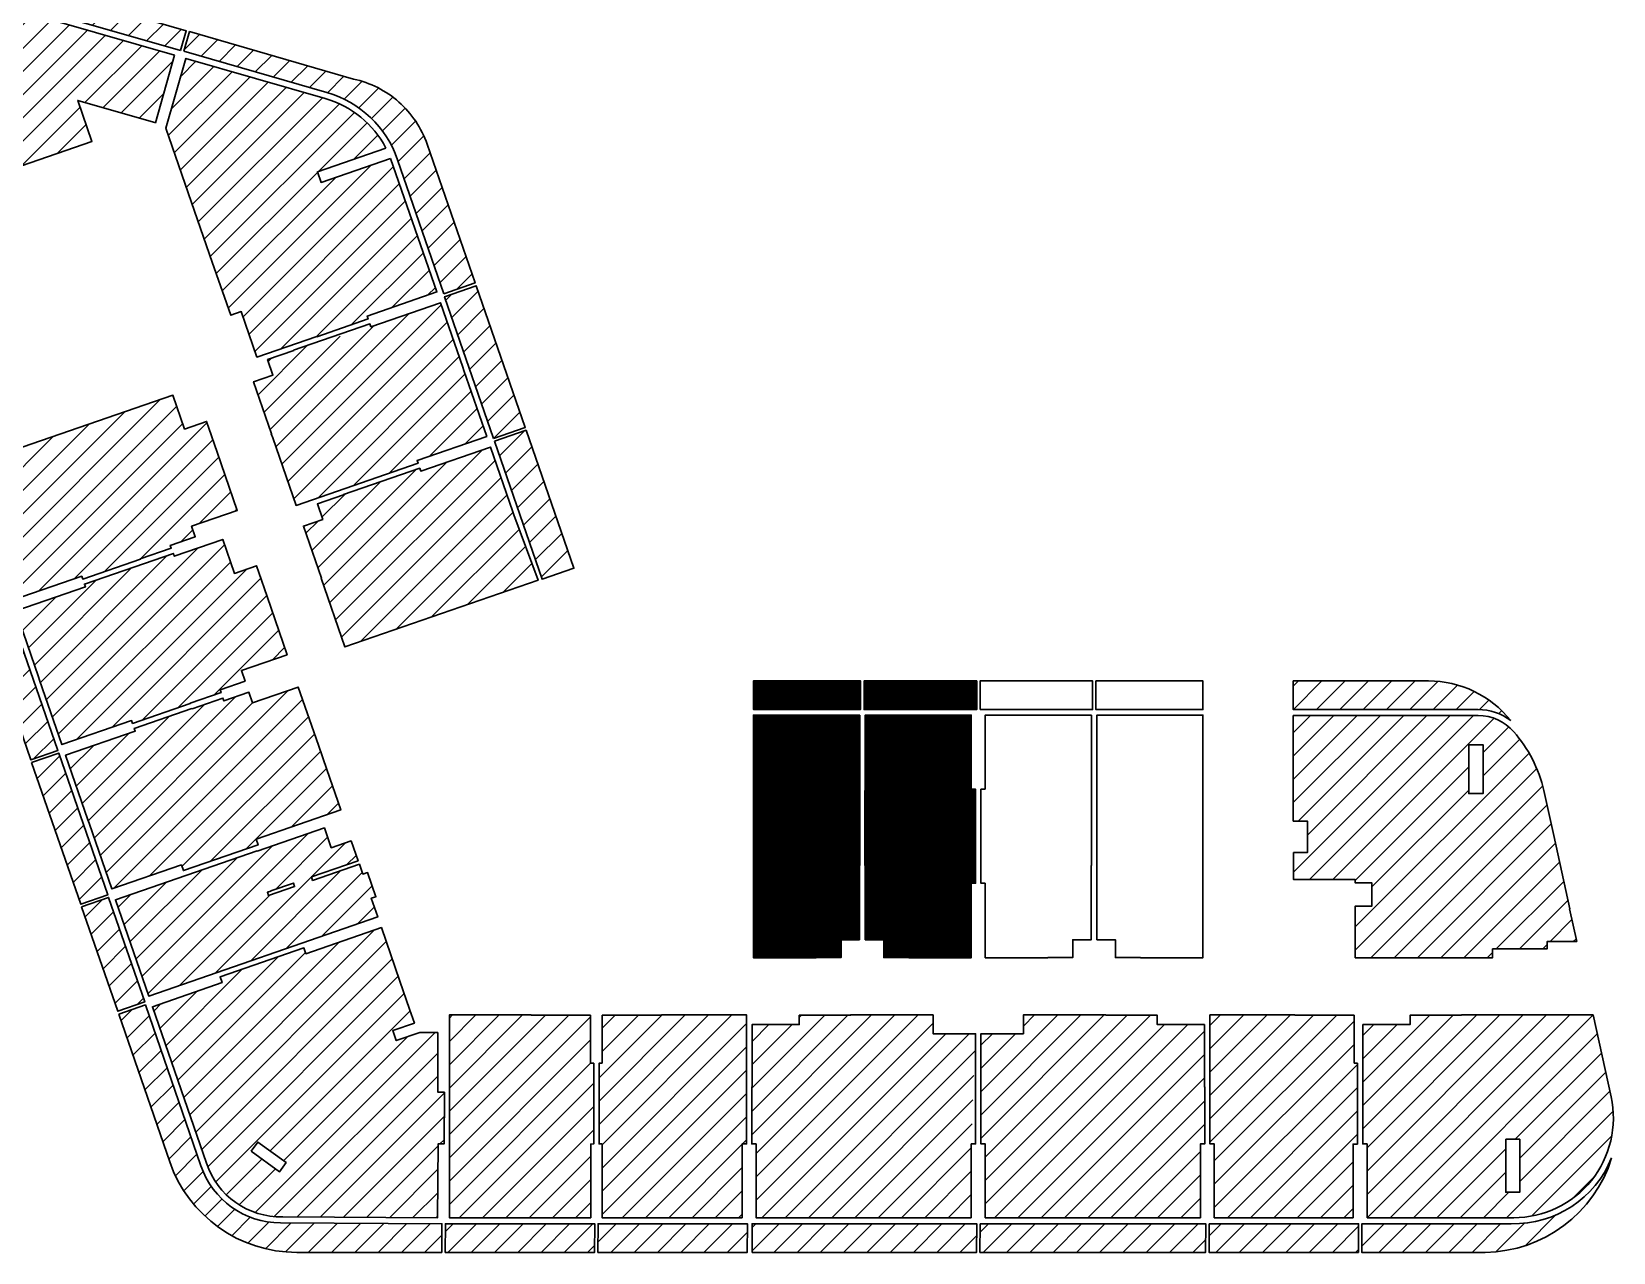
# Model space of a CAD drawing. Header units: millimetres. Extents: x -361699137 to 361252145, y -356478932 to 356523199.
# Drawn here: x -229760 to -169693, y -3052 to 43306 of the extents above; entities that cross this region are included whole.
import ezdxf

# ---------------------------------------------------------------- set-up
doc = ezdxf.new("R2010")
doc.units = ezdxf.units.MM
doc.header["$LTSCALE"] = 100
doc.header["$MEASUREMENT"] = 0
for name, pattern in [('$0$Xref_ST_MBDV Cot vach 30.7.2022$0$CENTERX2', [4, 2.5, -0.5, 0.5, -0.5]), ('$0$Xref_ST_MBDV Cot vach 30.7.2022$0$HIDDEN', [0.375, 0.25, -0.125]), ('$0$Xref_ST_MBDV Cot vach 30.7.2022$0$PHANTOMX2', [5, 2.5, -0.5, 0.5, -0.5, 0.5, -0.5]), ('Xref_ST_MBDV Cot vach 30.7.2022$0$CENTERX2', [4, 2.5, -0.5, 0.5, -0.5]), ('Xref_ST_MBDV Cot vach 30.7.2022$0$HIDDEN', [0.375, 0.25, -0.125]), ('Xref_ST_MBDV Cot vach 30.7.2022$0$PHANTOMX2', [5, 2.5, -0.5, 0.5, -0.5, 0.5, -0.5])]:
    doc.linetypes.add(name, pattern=pattern)
for name, color, linetype in [('$0$Xref_ST_MBDV Cot vach 30.7.2022$0$KT-Net manh', 139, 'Continuous'), ('A-ANNO-ROOM', 50, 'Continuous'), ('Xref_ST_MBDV Cot vach 30.7.2022$0$KT-Net manh', 139, 'Continuous')]:
    doc.layers.add(name, color=color, linetype=linetype)
doc.layers.add('$0$Xref_ST_MBDV Cot vach 30.7.2022$0$KT-Noi that', color=36, linetype='Continuous', lineweight=9)
doc.layers.add('Xref_ST_MBDV Cot vach 30.7.2022$0$KT-Noi that', color=36, linetype='Continuous', lineweight=9)
doc.layers.add('dien tich thong thuy', color=3, linetype='Continuous', plot=False)
doc.styles.add('$0$Xref_ST_MBDV Cot vach 30.7.2022$0$DIM', font='vnsimli.shx', dxfattribs={"width": 0.7})
doc.styles.add('220126_HDN_HBA typical plan$0$211210_HDN_HBA_TYPICAL PLAN CORE OPT 1$0$HBA-Text', font='GOTHIC.TTF')
doc.styles.add('Xref_ST_MBDV Cot vach 30.7.2022$0$DIM', font='vnsimli.shx', dxfattribs={"width": 0.7})
doc.dimstyles.new('$0$Xref_ST_MBDV Cot vach 30.7.2022$0$CCU 1-100 A1', dxfattribs={"dimscale": 100, "dimtxt": 2.2, "dimasz": 1, "dimexe": 1, "dimexo": 0, "dimgap": 1, "dimtad": 1, "dimdec": 0, "dimdsep": 46, "dimtxsty": '$0$Xref_ST_MBDV Cot vach 30.7.2022$0$DIM', "dimblk1": '$0$Xref_ST_MBDV Cot vach 30.7.2022$0$_ARCHTICK', "dimblk2": '$0$Xref_ST_MBDV Cot vach 30.7.2022$0$_ARCHTICK', "dimsah": 1, "dimcen": 0, "dimdle": 1, "dimclrd": 256, "dimclre": 256, "dimclrt": 31, "dimadec": 0, "dimazin": 0, "dimtfac": 1, "dimtdec": 0, "dimtix": 1, "dimtmove": 2, "dimatfit": 3, "dimldrblk": '$0$Xref_ST_MBDV Cot vach 30.7.2022$0$_ARCHTICK', "dimfxl": 8, "dimtolj": 1, "dimarcsym": 0})
doc.dimstyles.new('Xref_ST_MBDV Cot vach 30.7.2022$0$CCU 1-100 A1', dxfattribs={"dimscale": 100, "dimtxt": 2.2, "dimasz": 1, "dimexe": 1, "dimexo": 0, "dimgap": 1, "dimtad": 1, "dimdec": 0, "dimdsep": 46, "dimtxsty": 'Xref_ST_MBDV Cot vach 30.7.2022$0$DIM', "dimblk1": 'Xref_ST_MBDV Cot vach 30.7.2022$0$_ARCHTICK', "dimblk2": 'Xref_ST_MBDV Cot vach 30.7.2022$0$_ARCHTICK', "dimsah": 1, "dimcen": 0, "dimdle": 1, "dimclrd": 256, "dimclre": 256, "dimclrt": 31, "dimadec": 0, "dimazin": 0, "dimtfac": 1, "dimtdec": 0, "dimtix": 1, "dimtmove": 2, "dimatfit": 3, "dimldrblk": 'Xref_ST_MBDV Cot vach 30.7.2022$0$_ARCHTICK', "dimfxl": 8, "dimtolj": 1, "dimarcsym": 0})
pattern_1 = [(45, (3835.9, -20377.6), (-441.9417, 441.9417), [])]

# ---------------------------------------------------------------- blocks, each defined once
blk = doc.blocks.new('A$C1AAC5519')
at = {"layer": 'A-ANNO-ROOM', "insert": (773, 1217), "char_height": 600, "attachment_point": 2, "rotation": 50.44883, "style": '220126_HDN_HBA typical plan$0$211210_HDN_HBA_TYPICAL PLAN CORE OPT 1$0$HBA-Text'}
blk.add_mtext_dynamic_manual_height_columns('S.B1.', width=722857412.87, gutter_width=9766, heights=[0], dxfattribs=at)
blk = doc.blocks.new('A$C418F5BC8')
at = {"layer": 'A-ANNO-ROOM', "insert": (648, 1091), "char_height": 600, "attachment_point": 2, "rotation": 50.44883, "style": '220126_HDN_HBA typical plan$0$211210_HDN_HBA_TYPICAL PLAN CORE OPT 1$0$HBA-Text'}
blk.add_mtext_dynamic_manual_height_columns('SL-S', width=722857412.87, gutter_width=9766, heights=[0], dxfattribs=at)
blk = doc.blocks.new('A$C2A6C5140')
at = {"layer": 'A-ANNO-ROOM', "insert": (731, 1190, 0), "char_height": 600, "attachment_point": 2, "rotation": 50.44883, "style": '220126_HDN_HBA typical plan$0$211210_HDN_HBA_TYPICAL PLAN CORE OPT 1$0$HBA-Text'}
blk.add_mtext_dynamic_manual_height_columns('2-BR', width=722857412.87, gutter_width=9766, heights=[0], dxfattribs=at)
blk = doc.blocks.new('A$C5388591E')
at = {"layer": 'A-ANNO-ROOM', "insert": (894, 842, 0), "char_height": 600, "attachment_point": 2, "rotation": 1.40647, "style": '220126_HDN_HBA typical plan$0$211210_HDN_HBA_TYPICAL PLAN CORE OPT 1$0$HBA-Text'}
blk.add_mtext_dynamic_manual_height_columns('3-BR', width=722857412.87, gutter_width=9766, heights=[0], dxfattribs=at)
blk = doc.blocks.new('A$C21AF0CCA')
at = {"layer": 'A-ANNO-ROOM', "insert": (1198, 815), "char_height": 600, "attachment_point": 2, "rotation": 0.10543, "style": '220126_HDN_HBA typical plan$0$211210_HDN_HBA_TYPICAL PLAN CORE OPT 1$0$HBA-Text'}
blk.add_mtext_dynamic_manual_height_columns('S.B1P.', width=722857412.87, gutter_width=9766, heights=[0], dxfattribs=at)
blk = doc.blocks.new('Xref_ST_MBDV Cot vach 30.7.2022$0$_Open90')
at = {"color": 0, "linetype": 'ByBlock', "lineweight": -2}
for p, q in [((0, 0), (-1, 0)), ((-0.5, 0.5), (0, 0)), ((0, 0), (-0.5, -0.5))]:
    blk.add_line(p, q, dxfattribs=at)
blk = doc.blocks.new('*D159')
at = {"layer": 'Defpoints', "color": 5, "transparency": 16777216}
for p, q in [((-2230, 1494), (-2230, 1596)), ((-2180, 1546), (-1728, 1546)), ((-780, 1546), (-1372, 1546)), ((-730, 1457), (-730, 1596))]:
    blk.add_line(p, q, dxfattribs=at)
at = {"layer": 'Defpoints', "color": 0, "transparency": 16777216}
for p in [(-2230, 1546), (-2230, 1494, 0), (-730, 1457, 0)]:
    blk.add_point(p, dxfattribs=at)
at = {"layer": 'Defpoints', "color": 5, "transparency": 16777216, "xscale": 50, "yscale": 50, "zscale": 50, "rotation": 180}
blk.add_blockref('Xref_ST_MBDV Cot vach 30.7.2022$0$_Open90', (-2230, 1546), dxfattribs=at)
at = {"layer": 'Defpoints', "color": 5, "transparency": 16777216, "xscale": 50, "yscale": 50, "zscale": 50}
blk.add_blockref('Xref_ST_MBDV Cot vach 30.7.2022$0$_Open90', (-730, 1546), dxfattribs=at)
at = {"layer": 'Defpoints', "color": 5, "transparency": 16777216, "insert": (-1550, 1546), "char_height": 110, "attachment_point": 5, "style": 'Xref_ST_MBDV Cot vach 30.7.2022$0$DIM'}
blk.add_mtext('\\A1;1500', dxfattribs=at)
blk = doc.blocks.new('Xref_ST_MBDV Cot vach 30.7.2022$0$_ARCHTICK')
at = {"color": 0, "linetype": 'ByBlock', "const_width": 0.15}
blk.add_lwpolyline([(-0.5, -0.5), (0.5, 0.5)], dxfattribs=at)
blk = doc.blocks.new('*D160')
at = {"layer": 'Defpoints', "color": 5, "transparency": 16777216}
for p, q in [((-879, 1950), (-1000, 1950)), ((-950, 1900), (-950, 1328)), ((-950, 400), (-950, 972)), ((-879, 350), (-1000, 350))]:
    blk.add_line(p, q, dxfattribs=at)
at = {"layer": 'Defpoints', "color": 0, "transparency": 16777216}
for p in [(-879, 1950, 0), (-950, 350), (-879, 350, 0)]:
    blk.add_point(p, dxfattribs=at)
at = {"layer": 'Defpoints', "color": 5, "transparency": 16777216, "xscale": 50, "yscale": 50, "zscale": 50}
for p, rotation in [((-950, 1950), 90), ((-950, 350), 270)]:
    blk.add_blockref('Xref_ST_MBDV Cot vach 30.7.2022$0$_Open90', p, dxfattribs=dict(at, rotation=rotation))
at = {"layer": 'Defpoints', "color": 5, "transparency": 16777216, "insert": (-950, 1150), "char_height": 110, "attachment_point": 5, "rotation": 90, "style": 'Xref_ST_MBDV Cot vach 30.7.2022$0$DIM'}
blk.add_mtext('\\A1;1600', dxfattribs=at)
blk = doc.blocks.new('$0$Xref_ST_MBDV Cot vach 30.7.2022$0$_Open90')
at = {"color": 0, "linetype": 'ByBlock', "lineweight": -2}
for p, q in [((0, 0), (-1, 0)), ((-0.5, 0.5), (0, 0)), ((0, 0), (-0.5, -0.5))]:
    blk.add_line(p, q, dxfattribs=at)
blk = doc.blocks.new('*D213')
at = {"layer": 'Defpoints', "color": 5, "transparency": 16777216}
for p, q in [((-2230, 1494), (-2230, 1596)), ((-2180, 1546), (-1728, 1546)), ((-780, 1546), (-1372, 1546)), ((-730, 1457), (-730, 1596))]:
    blk.add_line(p, q, dxfattribs=at)
at = {"layer": 'Defpoints', "color": 0, "transparency": 16777216}
for p in [(-2230, 1546), (-2230, 1494, 0), (-730, 1457, 0)]:
    blk.add_point(p, dxfattribs=at)
at = {"layer": 'Defpoints', "color": 5, "transparency": 16777216, "xscale": 50, "yscale": 50, "zscale": 50, "rotation": 180}
blk.add_blockref('$0$Xref_ST_MBDV Cot vach 30.7.2022$0$_Open90', (-2230, 1546), dxfattribs=at)
at = {"layer": 'Defpoints', "color": 5, "transparency": 16777216, "xscale": 50, "yscale": 50, "zscale": 50}
blk.add_blockref('$0$Xref_ST_MBDV Cot vach 30.7.2022$0$_Open90', (-730, 1546), dxfattribs=at)
at = {"layer": 'Defpoints', "color": 5, "transparency": 16777216, "insert": (-1550, 1546), "char_height": 110, "attachment_point": 5, "style": '$0$Xref_ST_MBDV Cot vach 30.7.2022$0$DIM'}
blk.add_mtext('\\A1;1500', dxfattribs=at)
blk = doc.blocks.new('$0$Xref_ST_MBDV Cot vach 30.7.2022$0$_ARCHTICK')
at = {"color": 0, "linetype": 'ByBlock', "const_width": 0.15}
blk.add_lwpolyline([(-0.5, -0.5), (0.5, 0.5)], dxfattribs=at)
blk = doc.blocks.new('*D215')
at = {"layer": 'Defpoints', "color": 5, "transparency": 16777216}
for p, q in [((-879, 1950), (-1000, 1950)), ((-950, 1900), (-950, 1328)), ((-950, 400), (-950, 972)), ((-879, 350), (-1000, 350))]:
    blk.add_line(p, q, dxfattribs=at)
at = {"layer": 'Defpoints', "color": 0, "transparency": 16777216}
for p in [(-879, 1950, 0), (-950, 350), (-879, 350, 0)]:
    blk.add_point(p, dxfattribs=at)
at = {"layer": 'Defpoints', "color": 5, "transparency": 16777216, "xscale": 50, "yscale": 50, "zscale": 50}
for p, rotation in [((-950, 1950), 90), ((-950, 350), 270)]:
    blk.add_blockref('$0$Xref_ST_MBDV Cot vach 30.7.2022$0$_Open90', p, dxfattribs=dict(at, rotation=rotation))
at = {"layer": 'Defpoints', "color": 5, "transparency": 16777216, "insert": (-950, 1150), "char_height": 110, "attachment_point": 5, "rotation": 90, "style": '$0$Xref_ST_MBDV Cot vach 30.7.2022$0$DIM'}
blk.add_mtext('\\A1;1600', dxfattribs=at)
blk = doc.blocks.new('Xref_ST_MBDV Cot vach 30.7.2022$0$TM 1000kg')
at = {"layer": 'Xref_ST_MBDV Cot vach 30.7.2022$0$KT-Net manh'}
for p, q in [((-2850, 2500), (-2850, 1742.2)), ((-2832, 2500), (-2832, 1754.4)), ((-2850, 1742.2), (-2847, 1742.2)), ((-2847, 1742.2), (-2847, 1739.2)), ((-2550, 1674.2), (-2847, 1739.2)), ((-2550, 1692.7), (-2832, 1754.4)), ((-2500, 1800), (-2500, 500)), ((-2550, 625.8), (-2847, 560.8)), ((-2550, 607.3), (-2832, 545.6)), ((-2850, 557.8), (-2847, 557.8)), ((-2850, -100), (-2850, 557.8)), ((-2847, 557.8), (-2847, 560.8)), ((-2832, -100), (-2832, 545.6))]:
    blk.add_line(p, q, dxfattribs=at)
at = {"layer": 'Xref_ST_MBDV Cot vach 30.7.2022$0$KT-Net manh', "const_width": 2}
for points in [[(-2847, 1742.2), (-2832, 1754.4)], [(-2847, 557.8), (-2832, 545.6)]]:
    blk.add_lwpolyline(points, dxfattribs=at)
at = {"layer": 'Xref_ST_MBDV Cot vach 30.7.2022$0$KT-Net manh', "ltscale": 2}
for points in [[(-2510, 1700), (-2500, 1700), (-2500, 1650), (-2550, 1650), (-2550, 1700), (-2540, 1700), (-2540, 1690), (-2541.6, 1690), (-2541.6, 1698.4), (-2548.4, 1698.4), (-2548.4, 1651.6), (-2501.6, 1651.6), (-2501.6, 1698.4), (-2508.4, 1698.4), (-2508.4, 1690), (-2510, 1690)], [(-2510, 600), (-2500, 600), (-2500, 650), (-2550, 650), (-2550, 600), (-2540, 600), (-2540, 610), (-2541.6, 610), (-2541.6, 601.6), (-2548.4, 601.6), (-2548.4, 648.4), (-2501.6, 648.4), (-2501.6, 601.6), (-2508.4, 601.6), (-2508.4, 610), (-2510, 610)]]:
    blk.add_lwpolyline(points, close=True, dxfattribs=at)
at = {"layer": 'Xref_ST_MBDV Cot vach 30.7.2022$0$KT-Noi that', "linetype": 'Continuous', "ltscale": 2}
for p, q in [((-2460, 2080, 0), (-2460, 1700, 0)), ((-2400, 2080, 0), (-2460, 2080, 0)), ((-2400, 220, 0), (-2400, 2080, 0)), ((-2370, 220, 0), (-2370, 2080, 0)), ((-2370, 2080, 0), (-2310, 2080, 0)), ((-2310, 220, 0), (-2310, 2080, 0)), ((-2310, 1981, 0), (-700, 1981, 0)), ((-2230, 1950, 0), (-730, 1950, 0)), ((-2230, 1950, 0), (-2230, 1650, 0)), ((-730, 1950, 0), (-730, 350, 0)), ((-700, 1981, 0), (-700, 319, 0)), ((-2455, 650, 0), (-2455, 1650, 0)), ((-2441.3, 620, 0), (-2441.3, 1680, 0)), ((-2411, 1680, 0), (-2441.3, 1680, 0)), ((-2411, 620, 0), (-2411, 1680, 0)), ((-2348, 625, 0), (-2348, 1675, 0)), ((-2348, 1675, 0), (-2314, 1675, 0)), ((-2314, 625, 0), (-2314, 1675, 0)), ((-2310, 1650, 0), (-2230, 1650, 0)), ((-2411, 1150, 0), (-2441.3, 1150, 0)), ((-2411, 620, 0), (-2441.3, 620, 0)), ((-2314, 1150, 0), (-2348, 1150, 0)), ((-2348, 625, 0), (-2314, 625, 0)), ((-2310, 650, 0), (-2230, 650, 0)), ((-2230, 350, 0), (-2230, 650, 0)), ((-2460, 220, 0), (-2460, 600, 0)), ((-2400, 220, 0), (-2460, 220, 0)), ((-2370, 220, 0), (-2310, 220, 0)), ((-2310, 319, 0), (-700, 319, 0)), ((-2230, 350, 0), (-730, 350, 0))]:
    blk.add_line(p, q, dxfattribs=at)
at = {"layer": 'Xref_ST_MBDV Cot vach 30.7.2022$0$KT-Noi that', "linetype": 'Xref_ST_MBDV Cot vach 30.7.2022$0$HIDDEN', "ltscale": 500}
for p, q in [((-2370, 1981, 0), (-700, 319, 0)), ((-2370, 319, 0), (-700, 1981, 0)), ((-495, 1400, 0), (-625, 500, 0)), ((-495, 500, 0), (-625, 1400, 0))]:
    blk.add_line(p, q, dxfattribs=at)
at = {"layer": 'Xref_ST_MBDV Cot vach 30.7.2022$0$KT-Noi that', "linetype": 'Continuous'}
for p, q in [((-1572.5, 2077, 0), (-1572.5, 2082, 0)), ((-1572.5, 2082, 0), (-1535, 2082, 0)), ((-1569.5, 2074, 0), (-1540.1, 2070.9, 0)), ((-1540, 2021, 0), (-1540, 2050, 0)), ((-1539, 2020, 0), (-1535, 2020, 0)), ((-1537.1, 2054.1, 0), (-1537.1, 2067.9, 0)), ((-1497.5, 2082, 0), (-1535, 2082, 0)), ((-1531, 2020, 0), (-1535, 2020, 0)), ((-1532.9, 2054.1, 0), (-1532.9, 2067.9, 0)), ((-1530, 2021, 0), (-1530, 2050, 0)), ((-1500.5, 2074, 0), (-1529.9, 2070.9, 0)), ((-1497.5, 2077, 0), (-1497.5, 2082, 0)), ((-603.5, 1460, 0), (-574.4, 1460, 0)), ((-603.5, 1456.8, 0), (-603.5, 1460, 0)), ((-603.5, 1456.8, 0), (-574.4, 1456.8, 0)), ((-568.2, 1406.2, 0), (-568.2, 1450.6, 0)), ((-565, 1406.2, 0), (-565, 1450.6, 0)), ((-558, 1403.2, 0), (-562, 1403.2, 0)), ((-558, 1400, 0), (-562, 1400, 0)), ((-555, 1406.2, 0), (-555, 1450.6, 0)), ((-551.8, 1406.2, 0), (-551.8, 1450.6, 0)), ((-516.5, 1460, 0), (-545.6, 1460, 0)), ((-516.5, 1456.8, 0), (-545.6, 1456.8, 0)), ((-516.5, 1456.8, 0), (-516.5, 1460, 0)), ((-1572.5, 223, 0), (-1572.5, 218, 0)), ((-1572.5, 218, 0), (-1535, 218, 0)), ((-1569.5, 226, 0), (-1540.1, 229.1, 0)), ((-1540, 279, 0), (-1540, 250, 0)), ((-1539, 280, 0), (-1535, 280, 0)), ((-1537.1, 245.9, 0), (-1537.1, 232.1, 0)), ((-1531, 280, 0), (-1535, 280, 0)), ((-1497.5, 218, 0), (-1535, 218, 0)), ((-1532.9, 245.9, 0), (-1532.9, 232.1, 0)), ((-1530, 279, 0), (-1530, 250, 0)), ((-1500.5, 226, 0), (-1529.9, 229.1, 0)), ((-1497.5, 223, 0), (-1497.5, 218, 0)), ((-603.5, 443.2, 0), (-574.4, 443.2, 0)), ((-603.5, 440, 0), (-574.4, 440, 0)), ((-568.2, 493.8, 0), (-568.2, 449.4, 0)), ((-565, 493.8, 0), (-565, 449.4, 0)), ((-558, 500, 0), (-562, 500, 0)), ((-558, 496.8, 0), (-562, 496.8, 0)), ((-555, 493.8, 0), (-555, 449.4, 0)), ((-551.8, 493.8, 0), (-551.8, 449.4, 0)), ((-516.5, 443.2, 0), (-545.6, 443.2, 0)), ((-516.5, 440, 0), (-545.6, 440, 0))]:
    blk.add_line(p, q, dxfattribs=at)
at = {"layer": 'Xref_ST_MBDV Cot vach 30.7.2022$0$KT-Noi that', "linetype": 'Xref_ST_MBDV Cot vach 30.7.2022$0$CENTERX2'}
for p, q in [((-1815, 1236, 0), (-1815, 1066.7, 0)), ((-1155, 1236, 0), (-1155, 1066.7, 0))]:
    blk.add_line(p, q, dxfattribs=at)
at = {"layer": 'Xref_ST_MBDV Cot vach 30.7.2022$0$KT-Noi that', "linetype": 'Continuous', "ltscale": 2, "elevation": 0}
for points in [[(-2485, 1700), (-2445, 1700), (-2445, 1650), (-2485, 1650)], [(-495, 1400), (-625, 1400), (-625, 500), (-495, 500)], [(-2485, 600), (-2445, 600), (-2445, 650), (-2485, 650)]]:
    blk.add_lwpolyline(points, close=True, dxfattribs=at)
at = {"layer": 'Xref_ST_MBDV Cot vach 30.7.2022$0$KT-Noi that', "linetype": 'Xref_ST_MBDV Cot vach 30.7.2022$0$PHANTOMX2', "elevation": 0}
for points in [[(-1635, 1186), (-1635, 1114), (-1995, 1114), (-1995, 1186)], [(-975, 1186), (-975, 1114), (-1335, 1114), (-1335, 1186)], [(-524, 1150), (-524, 750), (-596, 750), (-596, 1150)]]:
    blk.add_lwpolyline(points, close=True, dxfattribs=at)
at = {"layer": 'Xref_ST_MBDV Cot vach 30.7.2022$0$KT-Noi that', "linetype": 'Continuous'}
for centre, radius, start, end in [((-1569.5, 2077, 0), 3, 180, 270), ((-1540.1, 2067.9, 0), 3, 0, 90), ((-1542.3, 2054.7, 0), 5.25, 295.669721, 353.317284), ((-1539, 2021, 0), 1, 180, 270), ((-1529.9, 2067.9, 0), 3, 90, 180), ((-1527.7, 2054.7, 0), 5.25, 186.682716, 244.330279), ((-1531, 2021, 0), 1, 270, 0), ((-1500.5, 2077, 0), 3, 270, 0), ((-574.4, 1450.6, 0), 9.4, 0, 90), ((-574.4, 1450.6, 0), 6.2, 0, 90), ((-562, 1406.2, 0), 6.2, 180, 270), ((-562, 1406.2, 0), 3, 180, 270), ((-558, 1406.2, 0), 3, 270, 0), ((-558, 1406.2, 0), 6.2, 270, 0), ((-545.6, 1450.6, 0), 9.4, 90, 180), ((-545.6, 1450.6, 0), 6.2, 90, 180), ((-1569.5, 223, 0), 3, 90, 180), ((-1540.1, 232.1, 0), 3, 270, 0), ((-1539, 279, 0), 1, 90, 180), ((-1542.3, 245.3, 0), 5.25, 6.682716, 64.330279), ((-1527.7, 245.3, 0), 5.25, 115.669721, 173.317284), ((-1529.9, 232.1, 0), 3, 180, 270), ((-1531, 279, 0), 1, 0, 90), ((-1500.5, 223, 0), 3, 0, 90), ((-574.4, 449.4, 0), 6.2, 270, 0), ((-574.4, 449.4, 0), 9.4, 270, 0), ((-562, 493.8, 0), 6.2, 90, 180), ((-562, 493.8, 0), 3, 90, 180), ((-558, 493.8, 0), 6.2, 0, 90), ((-558, 493.8, 0), 3, 0, 90), ((-545.6, 449.4, 0), 9.4, 180, 270), ((-545.6, 449.4, 0), 6.2, 180, 270)]:
    blk.add_arc(centre, radius, start, end, dxfattribs=at)
at = {"layer": 'Defpoints', "color": 5}
for base, p1, p2, angle, picture, middle in [((-950.2, 350), (-879.1, 1950, 0), (-879.1, 350, 0), 90, '*D160', (-950.2, 1150)), ((-2230, 1545.8), (-730, 1457.2, 0), (-2230, 1494.3, 0), 180, '*D159', (-1550.1, 1545.8))]:
    dim = blk.add_linear_dim(base=base, p1=p1, p2=p2, angle=angle, dimstyle='Xref_ST_MBDV Cot vach 30.7.2022$0$CCU 1-100 A1', override={"dimscale": 50, "dimblk1": 'Xref_ST_MBDV Cot vach 30.7.2022$0$_Open90', "dimblk2": 'Xref_ST_MBDV Cot vach 30.7.2022$0$_Open90', "dimclrd": 5, "dimclre": 5, "dimclrt": 5, "dimlwd": 65535, "dimlwe": 65535}, dxfattribs=at)
    dim.commit()
    dim.dimension.update_dxf_attribs({"geometry": picture, "text_midpoint": middle, "dimtype": 128})
blk = doc.blocks.new('$0$Xref_ST_MBDV Cot vach 30.7.2022$0$TM 1000kg')
at = {"layer": '$0$Xref_ST_MBDV Cot vach 30.7.2022$0$KT-Net manh'}
for p, q in [((-2850, 2500), (-2850, 1742.2)), ((-2832, 2500), (-2832, 1754.4)), ((-2850, 1742.2), (-2847, 1742.2)), ((-2847, 1742.2), (-2847, 1739.2)), ((-2550, 1674.2), (-2847, 1739.2)), ((-2550, 1692.7), (-2832, 1754.4)), ((-2500, 1800), (-2500, 500)), ((-2550, 625.8), (-2847, 560.8)), ((-2550, 607.3), (-2832, 545.6)), ((-2850, 557.8), (-2847, 557.8)), ((-2850, -100), (-2850, 557.8)), ((-2847, 557.8), (-2847, 560.8)), ((-2832, -100), (-2832, 545.6))]:
    blk.add_line(p, q, dxfattribs=at)
at = {"layer": '$0$Xref_ST_MBDV Cot vach 30.7.2022$0$KT-Net manh', "const_width": 2}
for points in [[(-2847, 1742.2), (-2832, 1754.4)], [(-2847, 557.8), (-2832, 545.6)]]:
    blk.add_lwpolyline(points, dxfattribs=at)
at = {"layer": '$0$Xref_ST_MBDV Cot vach 30.7.2022$0$KT-Net manh', "ltscale": 2}
for points in [[(-2510, 1700), (-2500, 1700), (-2500, 1650), (-2550, 1650), (-2550, 1700), (-2540, 1700), (-2540, 1690), (-2541.6, 1690), (-2541.6, 1698.4), (-2548.4, 1698.4), (-2548.4, 1651.6), (-2501.6, 1651.6), (-2501.6, 1698.4), (-2508.4, 1698.4), (-2508.4, 1690), (-2510, 1690)], [(-2510, 600), (-2500, 600), (-2500, 650), (-2550, 650), (-2550, 600), (-2540, 600), (-2540, 610), (-2541.6, 610), (-2541.6, 601.6), (-2548.4, 601.6), (-2548.4, 648.4), (-2501.6, 648.4), (-2501.6, 601.6), (-2508.4, 601.6), (-2508.4, 610), (-2510, 610)]]:
    blk.add_lwpolyline(points, close=True, dxfattribs=at)
at = {"layer": '$0$Xref_ST_MBDV Cot vach 30.7.2022$0$KT-Noi that', "linetype": 'Continuous', "ltscale": 2}
for p, q in [((-2460, 2080, 0), (-2460, 1700, 0)), ((-2400, 2080, 0), (-2460, 2080, 0)), ((-2400, 220, 0), (-2400, 2080, 0)), ((-2370, 220, 0), (-2370, 2080, 0)), ((-2370, 2080, 0), (-2310, 2080, 0)), ((-2310, 220, 0), (-2310, 2080, 0)), ((-2310, 1981, 0), (-700, 1981, 0)), ((-2230, 1950, 0), (-730, 1950, 0)), ((-2230, 1950, 0), (-2230, 1650, 0)), ((-730, 1950, 0), (-730, 350, 0)), ((-700, 1981, 0), (-700, 319, 0)), ((-2455, 650, 0), (-2455, 1650, 0)), ((-2441.3, 620, 0), (-2441.3, 1680, 0)), ((-2411, 1680, 0), (-2441.3, 1680, 0)), ((-2411, 620, 0), (-2411, 1680, 0)), ((-2348, 625, 0), (-2348, 1675, 0)), ((-2348, 1675, 0), (-2314, 1675, 0)), ((-2314, 625, 0), (-2314, 1675, 0)), ((-2310, 1650, 0), (-2230, 1650, 0)), ((-2411, 1150, 0), (-2441.3, 1150, 0)), ((-2411, 620, 0), (-2441.3, 620, 0)), ((-2314, 1150, 0), (-2348, 1150, 0)), ((-2348, 625, 0), (-2314, 625, 0)), ((-2310, 650, 0), (-2230, 650, 0)), ((-2230, 350, 0), (-2230, 650, 0)), ((-2460, 220, 0), (-2460, 600, 0)), ((-2400, 220, 0), (-2460, 220, 0)), ((-2370, 220, 0), (-2310, 220, 0)), ((-2310, 319, 0), (-700, 319, 0)), ((-2230, 350, 0), (-730, 350, 0))]:
    blk.add_line(p, q, dxfattribs=at)
at = {"layer": '$0$Xref_ST_MBDV Cot vach 30.7.2022$0$KT-Noi that', "linetype": '$0$Xref_ST_MBDV Cot vach 30.7.2022$0$HIDDEN', "ltscale": 500}
for p, q in [((-2370, 1981, 0), (-700, 319, 0)), ((-2370, 319, 0), (-700, 1981, 0)), ((-495, 1400, 0), (-625, 500, 0)), ((-495, 500, 0), (-625, 1400, 0))]:
    blk.add_line(p, q, dxfattribs=at)
at = {"layer": '$0$Xref_ST_MBDV Cot vach 30.7.2022$0$KT-Noi that', "linetype": 'Continuous'}
for p, q in [((-1572.5, 2077, 0), (-1572.5, 2082, 0)), ((-1572.5, 2082, 0), (-1535, 2082, 0)), ((-1569.5, 2074, 0), (-1540.1, 2070.9, 0)), ((-1540, 2021, 0), (-1540, 2050, 0)), ((-1539, 2020, 0), (-1535, 2020, 0)), ((-1537.1, 2054.1, 0), (-1537.1, 2067.9, 0)), ((-1497.5, 2082, 0), (-1535, 2082, 0)), ((-1531, 2020, 0), (-1535, 2020, 0)), ((-1532.9, 2054.1, 0), (-1532.9, 2067.9, 0)), ((-1530, 2021, 0), (-1530, 2050, 0)), ((-1500.5, 2074, 0), (-1529.9, 2070.9, 0)), ((-1497.5, 2077, 0), (-1497.5, 2082, 0)), ((-603.5, 1460, 0), (-574.4, 1460, 0)), ((-603.5, 1456.8, 0), (-603.5, 1460, 0)), ((-603.5, 1456.8, 0), (-574.4, 1456.8, 0)), ((-568.2, 1406.2, 0), (-568.2, 1450.6, 0)), ((-565, 1406.2, 0), (-565, 1450.6, 0)), ((-558, 1403.2, 0), (-562, 1403.2, 0)), ((-558, 1400, 0), (-562, 1400, 0)), ((-555, 1406.2, 0), (-555, 1450.6, 0)), ((-551.8, 1406.2, 0), (-551.8, 1450.6, 0)), ((-516.5, 1460, 0), (-545.6, 1460, 0)), ((-516.5, 1456.8, 0), (-545.6, 1456.8, 0)), ((-516.5, 1456.8, 0), (-516.5, 1460, 0)), ((-1572.5, 223, 0), (-1572.5, 218, 0)), ((-1572.5, 218, 0), (-1535, 218, 0)), ((-1569.5, 226, 0), (-1540.1, 229.1, 0)), ((-1540, 279, 0), (-1540, 250, 0)), ((-1539, 280, 0), (-1535, 280, 0)), ((-1537.1, 245.9, 0), (-1537.1, 232.1, 0)), ((-1531, 280, 0), (-1535, 280, 0)), ((-1497.5, 218, 0), (-1535, 218, 0)), ((-1532.9, 245.9, 0), (-1532.9, 232.1, 0)), ((-1530, 279, 0), (-1530, 250, 0)), ((-1500.5, 226, 0), (-1529.9, 229.1, 0)), ((-1497.5, 223, 0), (-1497.5, 218, 0)), ((-603.5, 443.2, 0), (-574.4, 443.2, 0)), ((-603.5, 440, 0), (-574.4, 440, 0)), ((-568.2, 493.8, 0), (-568.2, 449.4, 0)), ((-565, 493.8, 0), (-565, 449.4, 0)), ((-558, 500, 0), (-562, 500, 0)), ((-558, 496.8, 0), (-562, 496.8, 0)), ((-555, 493.8, 0), (-555, 449.4, 0)), ((-551.8, 493.8, 0), (-551.8, 449.4, 0)), ((-516.5, 443.2, 0), (-545.6, 443.2, 0)), ((-516.5, 440, 0), (-545.6, 440, 0))]:
    blk.add_line(p, q, dxfattribs=at)
at = {"layer": '$0$Xref_ST_MBDV Cot vach 30.7.2022$0$KT-Noi that', "linetype": '$0$Xref_ST_MBDV Cot vach 30.7.2022$0$CENTERX2'}
for p, q in [((-1815, 1236, 0), (-1815, 1066.7, 0)), ((-1155, 1236, 0), (-1155, 1066.7, 0))]:
    blk.add_line(p, q, dxfattribs=at)
at = {"layer": '$0$Xref_ST_MBDV Cot vach 30.7.2022$0$KT-Noi that', "linetype": 'Continuous', "ltscale": 2, "elevation": 0}
for points in [[(-2485, 1700), (-2445, 1700), (-2445, 1650), (-2485, 1650)], [(-495, 1400), (-625, 1400), (-625, 500), (-495, 500)], [(-2485, 600), (-2445, 600), (-2445, 650), (-2485, 650)]]:
    blk.add_lwpolyline(points, close=True, dxfattribs=at)
at = {"layer": '$0$Xref_ST_MBDV Cot vach 30.7.2022$0$KT-Noi that', "linetype": '$0$Xref_ST_MBDV Cot vach 30.7.2022$0$PHANTOMX2', "elevation": 0}
for points in [[(-1635, 1186), (-1635, 1114), (-1995, 1114), (-1995, 1186)], [(-975, 1186), (-975, 1114), (-1335, 1114), (-1335, 1186)], [(-524, 1150), (-524, 750), (-596, 750), (-596, 1150)]]:
    blk.add_lwpolyline(points, close=True, dxfattribs=at)
at = {"layer": '$0$Xref_ST_MBDV Cot vach 30.7.2022$0$KT-Noi that', "linetype": 'Continuous'}
for centre, radius, start, end in [((-1569.5, 2077, 0), 3, 180, 270), ((-1540.1, 2067.9, 0), 3, 0, 90), ((-1542.3, 2054.7, 0), 5.25, 295.669721, 353.317284), ((-1539, 2021, 0), 1, 180, 270), ((-1529.9, 2067.9, 0), 3, 90, 180), ((-1527.7, 2054.7, 0), 5.25, 186.682716, 244.330279), ((-1531, 2021, 0), 1, 270, 0), ((-1500.5, 2077, 0), 3, 270, 0), ((-574.4, 1450.6, 0), 9.4, 0, 90), ((-574.4, 1450.6, 0), 6.2, 0, 90), ((-562, 1406.2, 0), 6.2, 180, 270), ((-562, 1406.2, 0), 3, 180, 270), ((-558, 1406.2, 0), 3, 270, 0), ((-558, 1406.2, 0), 6.2, 270, 0), ((-545.6, 1450.6, 0), 9.4, 90, 180), ((-545.6, 1450.6, 0), 6.2, 90, 180), ((-1569.5, 223, 0), 3, 90, 180), ((-1540.1, 232.1, 0), 3, 270, 0), ((-1539, 279, 0), 1, 90, 180), ((-1542.3, 245.3, 0), 5.25, 6.682716, 64.330279), ((-1527.7, 245.3, 0), 5.25, 115.669721, 173.317284), ((-1529.9, 232.1, 0), 3, 180, 270), ((-1531, 279, 0), 1, 0, 90), ((-1500.5, 223, 0), 3, 0, 90), ((-574.4, 449.4, 0), 6.2, 270, 0), ((-574.4, 449.4, 0), 9.4, 270, 0), ((-562, 493.8, 0), 6.2, 90, 180), ((-562, 493.8, 0), 3, 90, 180), ((-558, 493.8, 0), 6.2, 0, 90), ((-558, 493.8, 0), 3, 0, 90), ((-545.6, 449.4, 0), 9.4, 180, 270), ((-545.6, 449.4, 0), 6.2, 180, 270)]:
    blk.add_arc(centre, radius, start, end, dxfattribs=at)
at = {"layer": 'Defpoints', "color": 5}
for base, p1, p2, angle, picture, middle in [((-950.2, 350), (-879.1, 1950, 0), (-879.1, 350, 0), 90, '*D215', (-950.2, 1150)), ((-2230, 1545.8), (-730, 1457.2, 0), (-2230, 1494.3, 0), 180, '*D213', (-1550.1, 1545.8))]:
    dim = blk.add_linear_dim(base=base, p1=p1, p2=p2, angle=angle, dimstyle='$0$Xref_ST_MBDV Cot vach 30.7.2022$0$CCU 1-100 A1', override={"dimscale": 50, "dimblk1": '$0$Xref_ST_MBDV Cot vach 30.7.2022$0$_Open90', "dimblk2": '$0$Xref_ST_MBDV Cot vach 30.7.2022$0$_Open90', "dimclrd": 5, "dimclre": 5, "dimclrt": 5, "dimlwd": 65535, "dimlwe": 65535}, dxfattribs=at)
    dim.commit()
    dim.dimension.update_dxf_attribs({"geometry": picture, "text_midpoint": middle, "dimtype": 128})

msp = doc.modelspace()

# ---------------------------------------------------------------- hatches: boundary and pattern name
at = {"layer": 'dien tich thong thuy'}
h = msp.add_hatch(dxfattribs=at)
h.set_pattern_fill('ANSI31', color=253, scale=5000)
h.set_pattern_definition(pattern_1)
h.paths.add_polyline_path([(-232578.2, 41873.4), (-232991.7, 41992.5), (-232217.1, 44681.4, 0.5973425), (-236733.6, 39779.5), (-236469.3, 39012.9), (-236287.1, 39075.6), (-235363.6, 36400.6), (-233763.9, 36952.9), (-232705.2, 37318.4), (-231840.3, 37617), (-231843.6, 37626.4), (-230567.5, 38067), (-231065.2, 39508.5), (-230639.8, 39655.4), (-230142.1, 38213.9), (-227471.8, 39135.8), (-228009.2, 40692.4), (-225053.5, 39840.9), (-224337, 42413.1), (-231803.4, 44564)])
h.paths.add_polyline_path([(-232590.7, 45857, 0.4472002), (-237148.4, 41437.9, -0.4664143), (-232044.3, 44872.8), (-224104.3, 42585.4), (-223885.7, 43341.8)])
h = msp.add_hatch(dxfattribs=at)
h.set_pattern_fill('ANSI31', color=253, scale=5000)
h.set_pattern_definition(pattern_1)
h.paths.add_polyline_path([(-224664.3, 39638), (-223574.8, 36482.3), (-222909, 34554), (-222899.6, 34557.2), (-222201.2, 32534.4), (-221799.5, 32673.1), (-221203.9, 30948), (-218935.3, 31731.2), (-216980.1, 32395.7), (-217017.6, 32504.4), (-214367.7, 33419.3), (-216126.4, 38493.1), (-218770.2, 37580.3), (-218910.1, 37987.2), (-216304.7, 38886.5, 0.2043616), (-218607.3, 40762.4), (-223899.1, 42286.9)])
h.paths.add_polyline_path([(-218543.2, 40990.2, -0.2439222), (-215862.6, 38443.6), (-214104.2, 33351.7), (-212921, 33760.3), (-214740.9, 39031.3, 0.0637877), (-215174.9, 39900.4, 0.0637877), (-215814.1, 40632.1, 0.1280967), (-217531.9, 41505.9), (-223760.9, 43305.7), (-223976.3, 42560.1)])
h = msp.add_hatch(dxfattribs=at)
h.set_pattern_fill('ANSI31', color=253, scale=5000)
h.set_pattern_definition(pattern_1)
h.paths.add_polyline_path([(-220647.8, 28035), (-220603.4, 27875.8), (-219719, 25314.2), (-215086.9, 26913.4), (-215124.5, 27022.3), (-212478.2, 27935.9), (-213341.3, 30435.9), (-213383.7, 30558.8), (-214230.9, 33012.6), (-216877.6, 32098.8), (-219812, 31206.4), (-219808.8, 31196.9), (-220801.3, 30854.3), (-220597.3, 30263.5), (-221329.9, 30010.6)])
h.paths.add_polyline_path([(-212220.7, 27850), (-211016.5, 28266.6), (-212880, 33652.8), (-214080.9, 33238.2)])
h = msp.add_hatch(dxfattribs=at)
h.set_pattern_fill('ANSI31', color=253, scale=5000)
h.set_pattern_definition(pattern_1)
h.paths.add_polyline_path([(-230503.9, 21713.1), (-227857.2, 22626.8), (-227818.6, 22515), (-225630.3, 23270.5), (-225633.6, 23279.9), (-224456.7, 23686.2), (-224495.2, 23797.6), (-223545.2, 24125.4), (-223683, 24524.6), (-221948.4, 25123.5), (-222712.1, 27335.4), (-223028.6, 28252.2), (-223115.1, 28502.7), (-223951.7, 28213.9), (-224395.5, 29499.5), (-232256.1, 26788.4), (-231392.1, 24285.7), (-231349.7, 24162.8)])
h.paths.add_polyline_path([(-231692.1, 21143.4), (-230672.3, 21496), (-232473.5, 26713.4), (-234713.8, 25939.8), (-234361, 24914.4), (-234004.2, 25037.1, -0.4141945), (-232843.1, 24472.6)])
h = msp.add_hatch(dxfattribs=at)
h.set_pattern_fill('ANSI31', color=253, scale=5000)
h.set_pattern_definition(pattern_1)
h.paths.add_polyline_path([(-211448.2, 24953.6), (-211490.9, 25076.3), (-212337.8, 27529.4), (-214984.1, 26615.8), (-215022, 26724.2), (-217919.2, 25723.9), (-217915.9, 25714.5), (-218908.5, 25371.8), (-218704.5, 24781), (-219437.1, 24528.1), (-218755, 22552.6), (-217863.7, 19940.4), (-210528.9, 22472.7)])
h.paths.add_polyline_path([(-210983.6, 28171.3), (-212188, 27755.5), (-210377, 22508.6), (-209169.2, 22926.4)])
h = msp.add_hatch(dxfattribs=at)
h.set_pattern_fill('ANSI31', color=253, scale=5000)
h.set_pattern_definition(pattern_1)
h.paths.add_polyline_path([(-225964.2, 17143.7), (-225926.6, 17035), (-223738.4, 17790.5), (-223741.6, 17800), (-222564.8, 18206.3), (-222602.4, 18315.2), (-221652.4, 18643.1), (-221791, 19044.7), (-220056.5, 19643.5), (-220820.2, 21855.4), (-221136.7, 22772.3), (-221223.2, 23022.8), (-222059.7, 22734), (-222503.6, 24019.5), (-224342.1, 23384.8), (-224378.7, 23491), (-227753.3, 22325.9), (-227716.9, 22220.4), (-230363.6, 21306.6), (-229500.1, 18805.8), (-229457.7, 18682.9), (-228610.9, 16230.2)])
h.paths.add_polyline_path([(-230620.6, 21392.2), (-231654.5, 21034.7), (-229792, 15647.9), (-228760.3, 16004)])
h = msp.add_hatch(dxfattribs=at)
h.set_pattern_fill('ANSI31', color=256, scale=10)
h.set_pattern_definition([(45, (-200961.0098, 14522.8805), (-0.88388348, 0.88388348), [])])
h.paths.add_polyline_path([(-202347.4, 8133.4), (-201632.4, 8133.4), (-200662.4, 8133.4), (-199972.4, 8133.4), (-199972.4, 8143.4), (-199022.4, 8143.4), (-199022.4, 8818.4), (-198322.5, 8818.4), (-198322.5, 11643.4), (-198313, 17346.4), (-202347.4, 17348.4)])
h.paths.add_polyline_path([(-198277.9, 17563.7), (-198277.9, 18648.4), (-202347.4, 18648.4), (-202347.4, 17563.7)])
h = msp.add_hatch(dxfattribs=at)
h.set_pattern_fill('ANSI31', color=256, scale=10)
h.set_pattern_definition([(45, (-195496.4605, 17941.6309), (-0.88388348, 0.88388348), [])])
h.paths.add_polyline_path([(-193870.8, 17563.1), (-193870.8, 18648.7), (-198147.5, 18648.7), (-198147.5, 17563.1)])
h.paths.add_polyline_path([(-194077.4, 17348.4), (-198111.9, 17346.4), (-198113, 11643.4), (-198102.5, 11643.4), (-198102.5, 8818.4), (-197402.4, 8818.4), (-197402.4, 8143.4), (-196452.4, 8143.4), (-195762.4, 8133.4), (-194792.4, 8133.4), (-194077.4, 8133.4), (-194077.4, 10963.5), (-193912.5, 10963.5), (-193912.5, 14533.5), (-194077.4, 14533.5)])
h = msp.add_hatch(dxfattribs=at)
h.set_pattern_fill('ANSI31', color=253, scale=5000)
h.set_pattern_definition(pattern_1)
h.paths.add_polyline_path([(-178862.5, 10978.4), (-178862.5, 10098.4), (-179497.5, 10098.4), (-179497.5, 8133.4), (-176547.5, 8133.4), (-174277.5, 8133.4), (-174277.5, 8473.5), (-172212.5, 8473.5), (-172212.5, 8748.5), (-171081, 8748.5), (-171354.7, 9998.4), (-171954.5, 12783.4), (-172328.1, 14489.5, 0.1203201), (-173477.9, 16719.4, 0.2171263), (-174825.1, 17333.4), (-178747.5, 17333.4), (-178878, 17333.4), (-181847, 17333.3), (-181847.4, 13328.4), (-181312.4, 13328.4), (-181312.5, 12128.4), (-181837.5, 12128.4), (-181837.5, 11103.4), (-179497.5, 11103.4), (-179497.5, 10978.4)])
h.paths.add_polyline_path([(-175187.5, 14373.5), (-175187.5, 16223.4), (-174637.5, 16223.4), (-174637.5, 14373.5)], flags=16)
h.paths.add_polyline_path([(-174825.1, 17563.4, -0.166481), (-173589.9, 17140.4, 0.2284089), (-176718.7, 18648.4), (-181847.9, 18648.4), (-181847.9, 17563.4)])
h = msp.add_hatch(dxfattribs=at)
h.set_pattern_fill('ANSI31', color=253, scale=5000)
h.set_pattern_definition(pattern_1)
h.paths.add_polyline_path([(-218021.7, 13749.9), (-218552.1, 15285.9), (-218868.6, 16202.8), (-219632.3, 18414.7), (-221366.8, 17815.9), (-221505.6, 18217.8), (-222455.5, 17889.8), (-222493, 17998.3), (-223669.8, 17592), (-225861.4, 16846), (-225823.8, 16737.3), (-228470.5, 15823.5), (-227623.7, 13370.6), (-227581.2, 13247.7), (-226718, 10747.5), (-224071.3, 11661.3), (-223996.3, 11443.9), (-221160.5, 12422.9), (-221235.6, 12640.3)])
h.paths.add_polyline_path([(-227896.6, 10165.6), (-226868.5, 10521), (-228727.6, 15909.3), (-229759.8, 15554.7)])
h = msp.add_hatch(dxfattribs=at)
h.set_pattern_fill('ANSI31', color=253, scale=5000)
h.set_pattern_definition(pattern_1)
h.paths.add_polyline_path([(-226577.8, 10341.2), (-225314.8, 6683.1), (-216618.5, 9685.3), (-216863.2, 10394.3), (-216688.3, 10454.6), (-217004.9, 11371.5), (-217179.8, 11311.2), (-217310.3, 11689.3), (-219092.1, 11074.1), (-219137.8, 11206.4), (-217365.4, 11818.3), (-217626.5, 12574.5), (-218382.7, 12313.5), (-218643.8, 13069.7), (-221196, 12188.5)])
h.paths.add_polyline_path([(-220802.9, 10621), (-220670.6, 10666.7), (-220673.8, 10676.1), (-219818.4, 10971.5), (-219772.7, 10839.1), (-220760.5, 10498.1)], flags=16)
h.paths.add_polyline_path([(-226491.5, 6101.6), (-225464.1, 6456.8), (-226834.7, 10426.7), (-227864, 10071.3)])
h = msp.add_hatch(dxfattribs=at)
h.set_pattern_fill('ANSI31', color=253, scale=5000)
h.set_pattern_definition(pattern_1)
h.paths.add_polyline_path([(-223104.4, 280.8, 0.3229439), (-220226.9, -1704.5), (-214341.8, -1738.3), (-214325.7, 1063.5), (-214095.7, 1063.5), (-214084.5, 3030.3), (-214337.5, 3031.8), (-214337.5, 5296.6), (-215023.6, 5300.8), (-215913.7, 4993.4), (-216044.2, 5371.5), (-215226.6, 5653.8), (-215411, 6187.9), (-215776.5, 7246.6), (-216478.2, 9279.1), (-219342.2, 8290), (-219417.3, 8507.5), (-222602.8, 7407.7), (-222527.7, 7190.3), (-225174.4, 6276.5)])
h.paths.add_polyline_path([(-221175.4, 1135.6), (-220094.6, 360.6), (-220345.2, 11.1), (-221426, 786.2)], flags=16)
h.paths.add_polyline_path([(-219693.3, -3051.6), (-214184.5, -3051.3), (-214177.5, -1966.2), (-220307.1, -1934.1, -0.3185652), (-223330.8, 231.7), (-225440.7, 6343), (-226454, 5993.2), (-224513.9, 381.8, 0.3197851)])
h = msp.add_hatch(dxfattribs=at)
h.set_pattern_fill('ANSI31', color=253, scale=5000)
h.set_pattern_definition(pattern_1)
h.paths.add_polyline_path([(-208527.4, -1736.6), (-208527.4, 1063), (-208412.4, 1063.3), (-208412.4, 4128.4), (-208537.4, 4128.4), (-208537.4, 5953.4), (-210787.4, 5953.4), (-211302.4, 5963.4), (-212272.4, 5963.4), (-213897.5, 5963.4), (-213897.5, -1736.6), (-211252.4, -1736.6), (-211122.4, -1736.6)])
h.paths.add_polyline_path([(-214047.5, -1966.5), (-214053.6, -3051.9), (-208384, -3051.3), (-208377.5, -1966.5)])
h = msp.add_hatch(dxfattribs=at)
h.set_pattern_fill('ANSI31', color=253, scale=5000)
h.set_pattern_definition(pattern_1)
h.paths.add_polyline_path([(-208212.4, 1063.4), (-208097.4, 1063.4), (-208098.4, -1736.6), (-205502.4, -1736.6), (-205372.4, -1736.6), (-202777.4, -1736.6), (-202777.4, 1063.5), (-202612.4, 1063.5), (-202612.4, 5963.4), (-204352.4, 5963.4), (-205322.4, 5963.4), (-205837.4, 5963.4), (-205837.4, 5953.4), (-208087.4, 5953.4), (-208087.4, 4128.4), (-208212.4, 4128.4)])
h.paths.add_polyline_path([(-202584, -3051.3), (-202577.5, -1966.5), (-208247.5, -1966.5), (-208253.6, -3051.9)])
h = msp.add_hatch(dxfattribs=at)
h.set_pattern_fill('ANSI31', color=253, scale=5000)
h.set_pattern_definition(pattern_1)
h.paths.add_polyline_path([(-202247.5, 1063.5), (-202247.4, -1736.6), (-194077.4, -1736.6), (-194077.4, 1063.6), (-193912.4, 5248.4), (-195527.4, 5248.4), (-195527.4, 5963.4), (-195677.4, 5963.4), (-196797.4, 5963.4), (-198662.4, 5963.4), (-198662.4, 5953.4), (-200612.4, 5950.9), (-200612.4, 5595.9), (-202402.4, 5598.4), (-202402.4, 3228.4), (-202412.4, 3228.4), (-202412.4, 1063.5)])
h.paths.add_polyline_path([(-193877.3, -3051.3), (-193870.9, -1966.6), (-202397.5, -1966.5), (-202403.6, -3051.9)])
h = msp.add_hatch(dxfattribs=at)
h.set_pattern_fill('ANSI31', color=253, scale=5000)
h.set_pattern_definition(pattern_1)
h.paths.add_polyline_path([(-185377.5, -1736.6), (-185377.5, 1063.5), (-185212.5, 1063.5), (-185212.5, 3228.4), (-185222.5, 3228.4), (-185222.5, 5598.4), (-187012.5, 5598.4), (-187012.5, 5953.4), (-188962.5, 5953.4), (-188962.5, 5963.4), (-190827.5, 5963.4), (-192097.4, 5963.4), (-192097.4, 5248.4), (-193712.5, 5248.4), (-193712.5, 1063.5), (-193547.5, 1063.5), (-193547.5, -1736.6), (-190777.5, -1736.6), (-190647.5, -1736.6)])
h.paths.add_polyline_path([(-185176.9, -3051.3), (-185170.9, -1966.3), (-193740.9, -1967), (-193746.9, -3051.9)])
h = msp.add_hatch(dxfattribs=at)
h.set_pattern_fill('ANSI31', color=253, scale=5000)
h.set_pattern_definition(pattern_1)
h.paths.add_polyline_path([(-183372.5, 5963.4), (-185012.4, 5963.4), (-185012.4, 1063.4), (-184847.5, 1063.4), (-184847.5, -1736.6), (-182252.5, -1736.6), (-182122.5, -1736.6), (-179577.5, -1736.6), (-179577.5, 1063.2), (-179412.4, 1063.2), (-179412.4, 4128.4), (-179537.5, 4128.4), (-179537.5, 5953.4), (-181787.5, 5953.4), (-182302.5, 5963.4)])
h.paths.add_polyline_path([(-185040.9, -1967), (-185046.9, -3051.9), (-179377.3, -3051.3), (-179370.8, -1966.3)])
h = msp.add_hatch(dxfattribs=at)
h.set_pattern_fill('ANSI31', color=253, scale=5000)
h.set_pattern_definition(pattern_1)
h.paths.add_polyline_path([(-177412.4, 5598.4), (-179202.4, 5598.4), (-179202.4, 3228.4), (-179212.4, 1063.5), (-179047.4, 1063.3), (-179047.4, -1736.6), (-173477.9, -1736.6, 0.4788736), (-169780.5, 2858.2), (-170460.7, 5963.4), (-172477.4, 5963.4), (-175462.4, 5963.4), (-175462.4, 5953.4), (-177412.4, 5953.4)])
h.paths.add_polyline_path([(-173777.4, 1243.5), (-173247.4, 1243.5), (-173247.4, -766.6), (-173777.4, -766.6)], flags=16)
h.paths.add_polyline_path([(-179240.9, -1967), (-179247.5, -3051.9), (-174556.5, -3051.6, 0.3246799), (-169757.8, 538.1, -0.2990708), (-173390.2, -1966.6)])

# ---------------------------------------------------------------- linework, layer by layer
at = {"layer": 'dien tich thong thuy', "elevation": 0}
for points in [[(-232590.7, 45857), (-223885.7, 43341.8), (-224104.3, 42585.4)], [(-225053.5, 39840.9), (-224337, 42413.1), (-231803.4, 44564), (-232578.2, 41873.4), (-232991.7, 41992.5), (-232217.1, 44681.4)], [(-232044.3, 44872.8), (-224104.3, 42585.4)], [(-218935.3, 31731.2), (-221203.9, 30948), (-221799.5, 32673.1), (-222201.2, 32534.4), (-222899.6, 34557.2), (-222909, 34554), (-223574.8, 36482.3), (-224664.3, 39638), (-223899.1, 42286.9), (-218607.3, 40762.4)], [(-225038.9, 39836.7), (-228009.2, 40692.4), (-227471.8, 39135.8), (-230142.1, 38213.9), (-230639.8, 39655.4), (-231065.2, 39508.5), (-230567.5, 38067), (-231843.6, 37626.4), (-231840.3, 37617), (-232705.2, 37318.4), (-233763.9, 36952.9), (-235363.6, 36400.6), (-236287.1, 39075.6), (-236469.3, 39012.9), (-236733.6, 39779.5)], [(-216126.4, 38493.1), (-214367.7, 33419.3), (-217017.6, 32504.4), (-216980.1, 32395.7), (-218932, 31721.8), (-218935.3, 31731.2)], [(-216304.7, 38886.5), (-218910.1, 37987.2), (-218770.2, 37580.3), (-216126.4, 38493.1)], [(-223028.6, 28252.2), (-222712.1, 27335.4), (-221948.4, 25123.5), (-223683, 24524.6), (-223545.2, 24125.4), (-224495.2, 23797.6), (-224456.7, 23686.2), (-225633.6, 23279.9), (-225630.3, 23270.5), (-227818.6, 22515), (-227857.2, 22626.8), (-230503.9, 21713.1), (-231349.7, 24162.8), (-231392.1, 24285.7), (-232256.1, 26788.4), (-224395.5, 29499.5), (-223951.7, 28213.9), (-223115.1, 28502.7), (-223028.6, 28252.2)], [(-220820.2, 21855.4), (-220056.5, 19643.5), (-221791, 19044.7), (-221652.4, 18643.1), (-222602.4, 18315.2), (-222564.8, 18206.3), (-223741.6, 17800), (-223738.4, 17790.5), (-225926.6, 17035), (-225964.2, 17143.7), (-228610.9, 16230.2), (-229457.7, 18682.9), (-229500.1, 18805.8), (-230363.6, 21306.6), (-227716.9, 22220.4), (-227753.3, 22325.9), (-224378.7, 23491), (-224342.1, 23384.8), (-222503.6, 24019.5), (-222059.7, 22734), (-221223.2, 23022.8), (-221136.7, 22772.3), (-220820.2, 21855.4)], [(-174825.1, 17563.4), (-181847.9, 17563.4), (-181847.9, 18648.4), (-176718.7, 18648.4)], [(-218552.1, 15285.9), (-218021.7, 13749.9), (-221235.6, 12640.3), (-221160.5, 12422.9), (-223996.3, 11443.9), (-224071.3, 11661.3), (-226718, 10747.5), (-227581.2, 13247.7), (-227623.7, 13370.6), (-228470.5, 15823.5), (-225823.8, 16737.3), (-225861.4, 16846), (-223673.1, 17601.5), (-223669.8, 17592), (-222493, 17998.3), (-222455.5, 17889.8), (-221505.6, 18217.8), (-221366.8, 17815.9), (-219632.3, 18414.7), (-218868.6, 16202.8), (-218552.1, 15285.9)], [(-194077.4, 14533.5), (-194077.4, 17348.4), (-198111.9, 17346.4), (-198113, 11643.4), (-198102.5, 11643.4), (-198102.5, 8818.4), (-197402.4, 8818.4), (-197402.4, 8143.4), (-196452.4, 8143.4), (-196452.4, 8133.4), (-195762.4, 8133.4), (-194792.4, 8133.4), (-194077.4, 8133.4), (-194077.4, 10963.5)], [(-193547.4, 14533.5), (-193547.4, 17348.4), (-189513.6, 17346.4), (-189512.4, 11643.4), (-189522.4, 11643.4), (-189522.4, 8818.4), (-190222.4, 8818.4), (-190222.4, 8143.4), (-191172.4, 8143.4), (-191172.4, 8133.4), (-191862.4, 8133.4), (-192832.4, 8133.4), (-193547.4, 8133.4), (-193547.4, 10963.5)], [(-171081, 8748.5), (-172212.5, 8748.5), (-172212.5, 8473.5), (-174277.5, 8473.5), (-174277.5, 8133.4), (-176547.5, 8133.4), (-179497.5, 8133.4), (-179497.5, 10098.4), (-178862.5, 10098.4), (-178862.5, 10978.4), (-179497.5, 10978.4), (-179497.5, 11103.4), (-181837.5, 11103.4), (-181837.5, 12128.4), (-181312.5, 12128.4), (-181312.4, 13328.4), (-181847.4, 13328.4), (-181847, 17333.3), (-178878, 17333.4), (-178747.5, 17333.4)], [(-174825.1, 17333.4), (-178747.5, 17333.4)], [(-194077.4, 14533.5), (-193912.5, 14533.5), (-193912.5, 10963.5), (-194077.4, 10963.5)], [(-193547.4, 14533.5), (-193712.4, 14533.5), (-193712.5, 10963.5), (-193547.4, 10963.5)], [(-172328.1, 14489.5), (-171954.5, 12783.4)], [(-221199.3, 12198.2), (-221196, 12188.5), (-218643.8, 13069.7), (-218382.7, 12313.5), (-217626.5, 12574.5), (-217365.4, 11818.3), (-219137.8, 11206.4), (-219092.1, 11074.1), (-217310.3, 11689.3), (-217179.8, 11311.2), (-217004.9, 11371.5), (-216688.3, 10454.6), (-216863.2, 10394.3), (-216618.5, 9685.3), (-225314.8, 6683.1), (-226577.8, 10341.2), (-221199.3, 12198.2)], [(-171954.5, 12783.4), (-171344.5, 9998.4), (-171354.7, 9998.4)], [(-171354.7, 9998.4), (-171081, 8748.5)], [(-223123.3, 335.5), (-225174.4, 6276.5), (-222527.7, 7190.3), (-222602.8, 7407.7), (-219417.3, 8507.5), (-219342.2, 8290), (-216478.2, 9279.1), (-215776.5, 7246.6), (-215411, 6187.9), (-215226.6, 5653.8), (-216044.2, 5371.5), (-215913.7, 4993.4), (-215023.6, 5300.8), (-214337.5, 5296.6), (-214337.5, 3031.8), (-214084.5, 3030.3), (-214095.7, 1063.5), (-214325.7, 1063.5), (-214341.8, -1738.3), (-220226.7, -1704.6)]]:
    msp.add_lwpolyline(points, dxfattribs=at)
for points in [[(-223976.3, 42560.1), (-223760.9, 43305.7), (-217531.9, 41505.9, -0.1280967), (-215814.1, 40632.1, -0.0637877), (-215174.9, 39900.4, -0.0637877), (-214740.9, 39031.3), (-212921, 33760.3), (-214104.2, 33351.7)], [(-223976.3, 42560.1), (-218543.2, 40990.2, -0.2439222), (-215862.6, 38443.6), (-214104.2, 33351.7)], [(-223123.3, 335.5, 0.32828), (-220227.1, -1704.6, 0.32828)]]:
    msp.add_lwpolyline(points, format="xyb", dxfattribs=at)
at = {"layer": 'dien tich thong thuy'}
for points in [[(-212220.7, 27850), (-211016.5, 28266.6), (-212880, 33652.8), (-214080.9, 33238.2)], [(-212188, 27755.5), (-210983.6, 28171.3), (-209169.2, 22926.4), (-210377, 22508.6)], [(-230620.6, 21392.2), (-231654.5, 21034.7), (-229792, 15647.9), (-228760.3, 16004)], [(-193745, 17563.4), (-189470.8, 17563.4), (-189470.8, 18648.7), (-193745, 18648.7)]]:
    msp.add_lwpolyline(points, close=True, dxfattribs=at)
at = {"layer": 'dien tich thong thuy', "elevation": 0}
for points in [[(-219808.8, 31196.9), (-220801.3, 30854.3), (-220597.3, 30263.5), (-221329.9, 30010.6), (-220647.8, 28035), (-220657.3, 28031.7), (-220603.4, 27875.8), (-219719, 25314.2), (-215086.9, 26913.4), (-215124.5, 27022.3), (-212478.2, 27935.9), (-213341.3, 30435.9), (-213383.7, 30558.8), (-214230.9, 33012.6), (-216877.6, 32098.8), (-216914.8, 32206.6), (-219812, 31206.4)], [(-217915.9, 25714.5), (-218908.5, 25371.8), (-218704.5, 24781), (-219437.1, 24528.1), (-218755, 22552.6), (-218764.5, 22549.3), (-217863.7, 19940.4), (-210528.9, 22472.7), (-211448.2, 24953.6), (-211490.9, 25076.3), (-212337.8, 27529.4), (-214984.1, 26615.8), (-215022, 26724.2), (-217919.2, 25723.9)], [(-202347.4, 18648.4), (-198277.9, 18648.4), (-198277.9, 17563.7), (-202347.4, 17563.7)], [(-193870.8, 18648.7), (-198147.5, 18648.7), (-198147.5, 17563.1), (-193870.8, 17563.1)], [(-189341.1, 18648.4), (-185277.4, 18648.4), (-185277.4, 17563.4), (-189341.1, 17563.4)], [(-199972.4, 8143.4), (-199972.4, 8133.4), (-200662.4, 8133.4), (-201632.4, 8133.4), (-202347.4, 8133.4), (-202347.4, 17348.4), (-198313, 17346.4), (-198311.9, 11643.4), (-198322.5, 11643.4), (-198322.5, 8818.4), (-199022.4, 8818.4), (-199022.4, 8143.4)], [(-187652.4, 8143.4), (-187652.4, 8133.4), (-186962.4, 8133.4), (-185992.4, 8133.4), (-185277.4, 8133.4), (-185277.4, 17348.4), (-189311.3, 17346.4), (-189312.4, 11643.4), (-189302.4, 11643.4), (-189302.4, 8818.4), (-188602.4, 8818.4), (-188602.4, 8143.4)], [(-175187.5, 16223.4), (-174637.5, 16223.4), (-174637.5, 14373.5), (-175187.5, 14373.5)], [(-229759.8, 15554.7), (-228727.6, 15909.3), (-226868.5, 10521), (-227896.6, 10165.6)], [(-220673.8, 10676.1), (-219818.4, 10971.5), (-219772.7, 10839.1), (-220760.5, 10498.1), (-220802.9, 10621), (-220670.6, 10666.7)], [(-227864, 10071.3), (-226834.7, 10426.7), (-225464.1, 6456.8), (-226491.5, 6101.6)], [(-210787.4, 5953.4), (-210787.4, 5963.4), (-211302.4, 5963.4), (-212272.4, 5963.4), (-213897.5, 5963.4), (-213897.5, -1736.6), (-211252.4, -1736.6), (-211122.4, -1736.6), (-208527.4, -1736.6), (-208527.4, 1063), (-208412.4, 1063.3), (-208412.4, 4128.4), (-208537.4, 4128.4), (-208537.4, 5953.4)], [(-208087.4, 4128.4), (-208087.4, 5953.4), (-205837.4, 5953.4), (-205837.4, 5963.4), (-205322.4, 5963.4), (-204352.4, 5963.4), (-202612.4, 5963.4), (-202612.4, 1063.5), (-202777.4, 1063.5), (-202777.4, -1736.6), (-205372.4, -1736.6), (-205502.4, -1736.6), (-208098.4, -1736.6), (-208097.4, 1063.4), (-208212.4, 1063.4), (-208212.4, 4128.4)], [(-194077.4, -1736.6), (-194077.4, 1063.6), (-193912.4, 1063.4), (-193912.4, 5248.4), (-195527.4, 5248.4), (-195527.4, 5963.4), (-195677.4, 5963.4), (-196797.4, 5963.4), (-198662.4, 5963.4), (-198662.4, 5953.4), (-200612.4, 5950.9), (-200612.4, 5595.9), (-202402.4, 5598.4), (-202402.4, 3228.4), (-202412.4, 3228.4), (-202412.4, 1063.5), (-202247.5, 1063.5), (-202247.4, -1736.6)], [(-185377.5, -1736.6), (-185377.5, 1063.5), (-185212.5, 1063.5), (-185212.5, 3228.4), (-185222.5, 3228.4), (-185222.5, 5598.4), (-187012.5, 5598.4), (-187012.5, 5953.4), (-188962.5, 5953.4), (-188962.5, 5963.4), (-190827.5, 5963.4), (-191947.5, 5963.4), (-192097.4, 5963.4), (-192097.4, 5248.4), (-193712.5, 5248.4), (-193712.5, 1063.5), (-193547.5, 1063.5), (-193547.5, -1736.6), (-190777.5, -1736.6), (-190647.5, -1736.6)], [(-179537.5, 4128.4), (-179537.5, 5953.4), (-181787.5, 5953.4), (-181787.5, 5963.4), (-182302.5, 5963.4), (-183372.5, 5963.4), (-185012.4, 5963.4), (-185012.4, 1063.4), (-184847.5, 1063.4), (-184847.5, -1736.6), (-182252.5, -1736.6), (-182122.5, -1736.6), (-179577.5, -1736.6), (-179577.5, 1063.2), (-179412.4, 1063.2), (-179412.4, 4128.4)], [(-175487.4, 5953.4), (-175487.4, 5953.4)], [(-173777.4, 1243.5), (-173247.4, 1243.5), (-173247.4, -766.6), (-173777.4, -766.6)], [(-221426, 786.2), (-221175.4, 1135.6), (-220094.6, 360.6), (-220345.2, 11.1)], [(-214053.6, -3051.9), (-214047.5, -1966.5), (-208377.5, -1966.5), (-208384, -3051.3)], [(-208253.6, -3051.9), (-208247.5, -1966.5), (-202577.5, -1966.5), (-202584, -3051.3)], [(-202403.6, -3051.9), (-202397.5, -1966.5), (-193870.9, -1966.6), (-193877.3, -3051.3)], [(-193740.9, -1967), (-185170.9, -1966.3), (-185176.9, -3051.3), (-193746.9, -3051.9)], [(-185040.9, -1967), (-185046.9, -3051.9), (-179377.3, -3051.3), (-179370.8, -1966.3)]]:
    msp.add_lwpolyline(points, close=True, dxfattribs=at)
for points in [[(-226454, 5993.2), (-225440.7, 6343), (-223330.8, 231.7, 0.3182974), (-220310.2, -1934.1), (-214177.5, -1966.2), (-214184.5, -3051.3), (-219693.9, -3051.6, -0.3197537), (-224513.9, 381.9)], [(-179047.4, -1736.6), (-173477.9, -1736.6, 0.4788736), (-169780.5, 2858.2), (-170460.7, 5963.4), (-172477.4, 5963.4), (-175462.4, 5963.4), (-175462.4, 5953.4), (-177412.4, 5953.4), (-177412.4, 5598.4), (-179202.4, 5598.4), (-179202.4, 3228.4), (-179212.4, 3228.4), (-179212.4, 1063.5), (-179047.4, 1063.3)], [(-169757.8, 538.1, -0.3246799), (-174556.5, -3051.6), (-179247.5, -3051.9), (-179240.9, -1967), (-173570.3, -1966.6, 0.3113236)]]:
    msp.add_lwpolyline(points, format="xyb", close=True, dxfattribs=at)
at = {"layer": 'dien tich thong thuy'}
for centre, radius, start, end in [((-219655, 37125.3, 0), 3785, 27.729084, 73.929165), ((-176718.7, 14648.4), 4000, 38.535392, 90), ((-174825.1, 15548.4, 0), 2015, 52.1921, 90), ((-174825.1, 15548.4, 0), 1785, 40.998901, 90), ((-177469.2, 13250, 0), 5288.4, 13.555495, 40.998901)]:
    msp.add_arc(centre, radius, start, end, dxfattribs=at)

# ---------------------------------------------------------------- block references
at = {"layer": '$0$Xref_ST_MBDV Cot vach 30.7.2022$0$KT-Noi that', "xscale": -1}
for p in [(293668.9, 22720.4, 0), (293668.9, 22720.4, 0), (293668.9, 20270.4, 0), (293668.9, 20270.4, 0), (293668.9, 17820.4, 0), (293668.9, 17820.4, 0)]:
    msp.add_blockref('$0$Xref_ST_MBDV Cot vach 30.7.2022$0$TM 1000kg', p, dxfattribs=at)
at = {"layer": 'A-ANNO-ROOM'}
for p in [(-259643.7, 30107.5, 0), (-265285.3, 28918.9, 0), (-245554.4, 25356.8, 0), (-227992.2, 24030.2, 0), (-256709.5, 21832.9, 0), (-262170.1, 20336.7, 0), (-227340, 20267.8, 0), (-224467.8, 15310.1, 0)]:
    msp.add_blockref('A$C21AF0CCA', p, dxfattribs=at)
at = {"layer": 'dien tich thong thuy'}
for name, p, rotation in [('A$C2A6C5140', (-231902.2, 41866.7, 0), 310.9576437198666), ('A$C2A6C5140', (-223136.1, 38294.9, 0), 310.9576437198666), ('A$C2A6C5140', (-179022.3, 13510.4, 0), 310.9576437198666), ('A$C2A6C5140', (-199561.1, 2743, 0), 310.9576437198666), ('A$C2A6C5140', (-192735.1, 2545.1, 0), 310.9576437198666), ('A$C2A6C5140', (-176749.4, 2773.7, 0), 310.9576437198666), ('A$C418F5BC8', (-243956.4, 39603.9, 0), 309.6632197063607), ('A$C418F5BC8', (-248126.4, 37597.1, 0), 309.6632197063607), ('A$C418F5BC8', (-251890.4, 36548.6, 0), 309.6632197063607), ('A$C418F5BC8', (-255839.4, 34945, 0), 309.6632197063607), ('A$C1AAC5519', (-240877.1, 28052.6, 0), 309.6566028083925), ('A$C1AAC5519', (-219521.6, 27682.2, 0), 309.6566028083925), ('A$C1AAC5519', (-217651.9, 24628, 0), 309.6566028083925), ('A$C1AAC5519', (-267764, 19262.7, 0), 309.6566028083925), ('A$C418F5BC8', (-223053.1, 10712.7, 0), 309.6632197063607), ('A$C1AAC5519', (-213503.8, 3324.6, -0.3), 309.6566028083925), ('A$C1AAC5519', (-207798.7, 3064.6, 0), 309.6566028083925), ('A$C1AAC5519', (-184128.2, 2786.5, 0), 309.6566028083925)]:
    msp.add_blockref(name, p, dxfattribs=dict(at, rotation=rotation))
for p in [(-273086, 28673.9, 0), (-220441.7, 3035.2, 0)]:
    msp.add_blockref('A$C5388591E', p, dxfattribs=at)
at = {"layer": 'Xref_ST_MBDV Cot vach 30.7.2022$0$KT-Noi that', "xscale": -1, "rotation": 19.04679309956865}
for p in [(268572.6, 40631.9, 0), (268572.6, 40631.9, 0), (269388.4, 38268.8, 0), (269388.4, 38268.8, 0), (270204.3, 35905.6, 0), (270204.3, 35905.6, 0)]:
    msp.add_blockref('Xref_ST_MBDV Cot vach 30.7.2022$0$TM 1000kg', p, dxfattribs=at)

doc.saveas('drawing.dxf')
